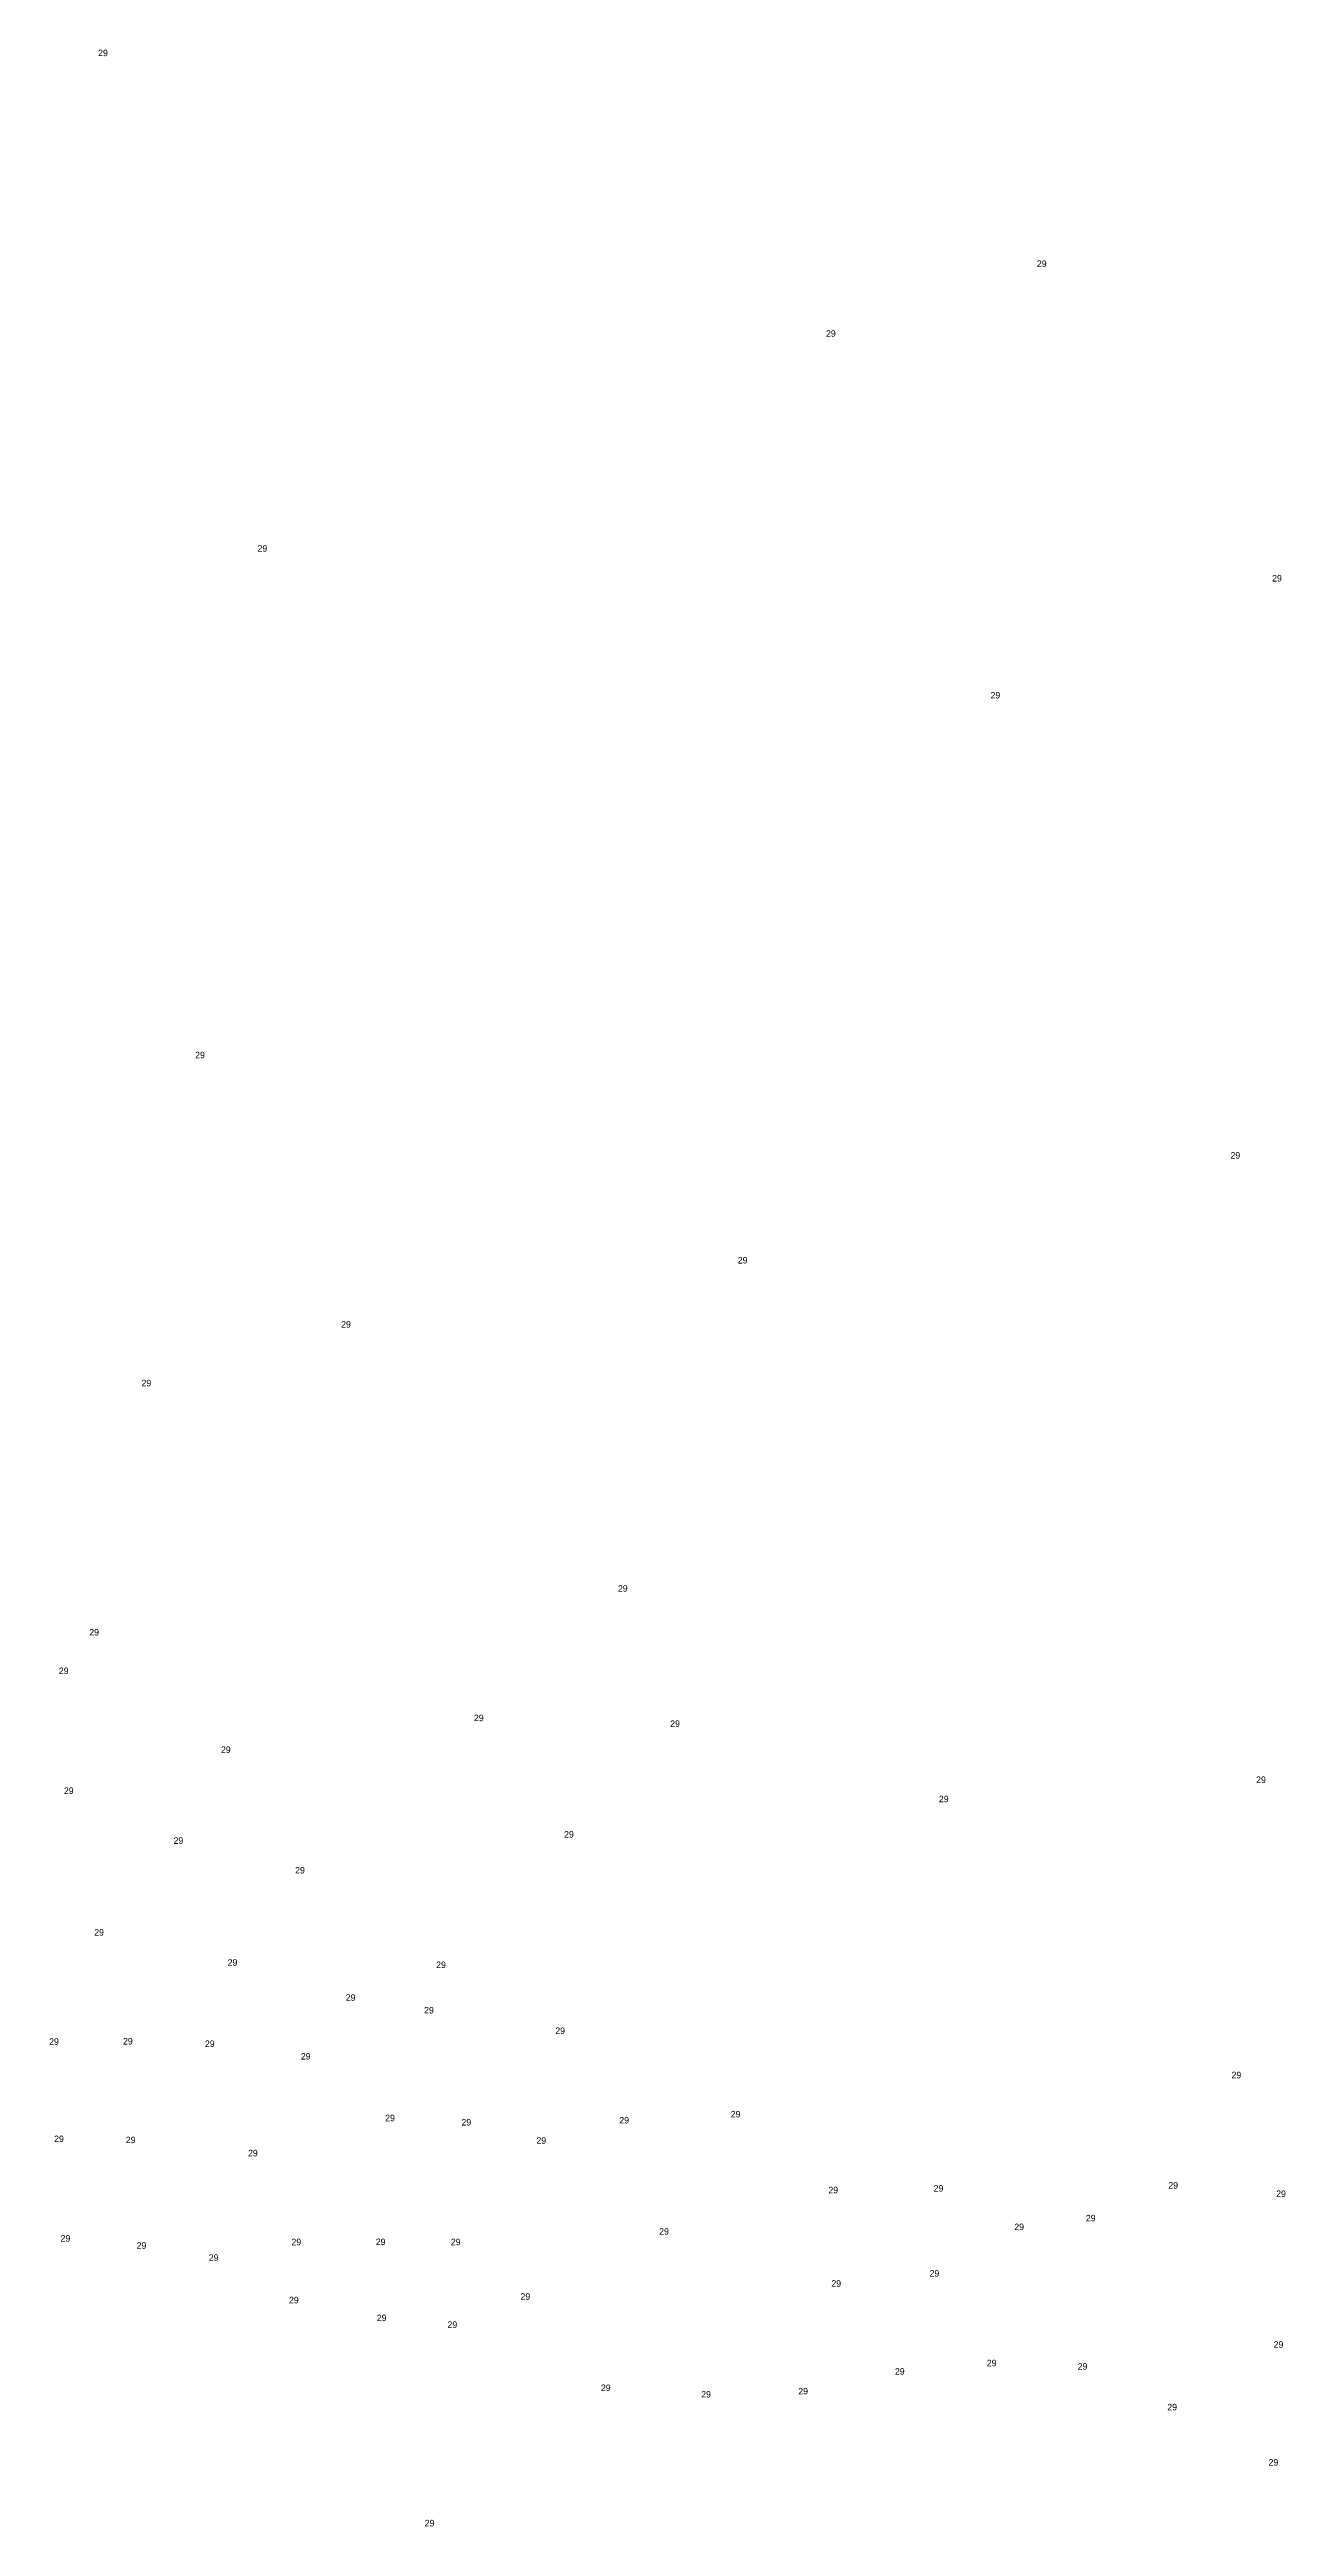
# Model space of a CAD drawing. Extents: x 538696 to 554460, y 1851264 to 1863934.
# Drawn here: x 540802.1 to 540991.5, y 1853635.5 to 1854015.2 of the extents above; entities that cross this region are included whole.
import ezdxf

# ---------------------------------------------------------------- set-up
doc = ezdxf.new("R2010")
doc.units = 0
doc.layers.add('Level 20', color=7, linetype='Continuous')

msp = doc.modelspace()

# ---------------------------------------------------------------- texts
at = {"layer": 'Level 20'}
for p in [(540809.56, 1854014.21), (540953.43, 1853981.9), (540921.11, 1853971.2), (540833.99, 1853938.24), (540989.47, 1853933.67), (540946.32, 1853915.74), (540824.43, 1853860.58), (540983.09, 1853845.2), (540907.59, 1853829.12), (540846.8, 1853819.29), (540816.21, 1853810.29), (540889.22, 1853778.8), (540808.21, 1853772.1), (540803.54, 1853766.18), (540867.16, 1853758.96), (540897.23, 1853758.08), (540828.39, 1853754.09), (540804.32, 1853747.8), (540938.41, 1853746.54), (540987.02, 1853749.48), (540821.12, 1853740.15), (540880.97, 1853741.11), (540839.75, 1853735.61), (540808.96, 1853726.08), (540829.41, 1853721.46), (540861.36, 1853721.11), (540847.51, 1853716.09), (540859.52, 1853714.15), (540802.05, 1853709.33), (540813.38, 1853709.39), (540825.93, 1853709.01), (540879.62, 1853711), (540840.63, 1853707.09), (540983.25, 1853704.21), (540853.55, 1853697.63), (540865.24, 1853696.97), (540889.43, 1853697.29), (540906.51, 1853698.21), (540802.82, 1853694.43), (540813.81, 1853694.27), (540876.73, 1853694.17), (540832.53, 1853692.25), (540921.47, 1853686.58), (540937.6, 1853686.84), (540973.57, 1853687.3), (540990.09, 1853686.01), (540960.93, 1853682.27), (540803.81, 1853679.17), (540815.46, 1853678.07), (540839.19, 1853678.62), (540852.11, 1853678.64), (540863.62, 1853678.62), (540895.54, 1853680.23), (540949.96, 1853680.94), (540826.53, 1853676.23), (540936.98, 1853673.8), (540874.29, 1853670.26), (540921.93, 1853672.25), (540838.81, 1853669.71), (540852.27, 1853666.99), (540863.1, 1853665.94), (540989.71, 1853662.9), (540931.67, 1853658.77), (540945.75, 1853660.06), (540959.68, 1853659.54), (540886.61, 1853656.26), (540901.98, 1853655.28), (540916.86, 1853655.75), (540973.41, 1853653.3), (540988.93, 1853644.84), (540859.61, 1853635.52)]:
    msp.add_text('29', height=1, dxfattribs=at).set_placement(p)

doc.saveas('drawing.dxf')
